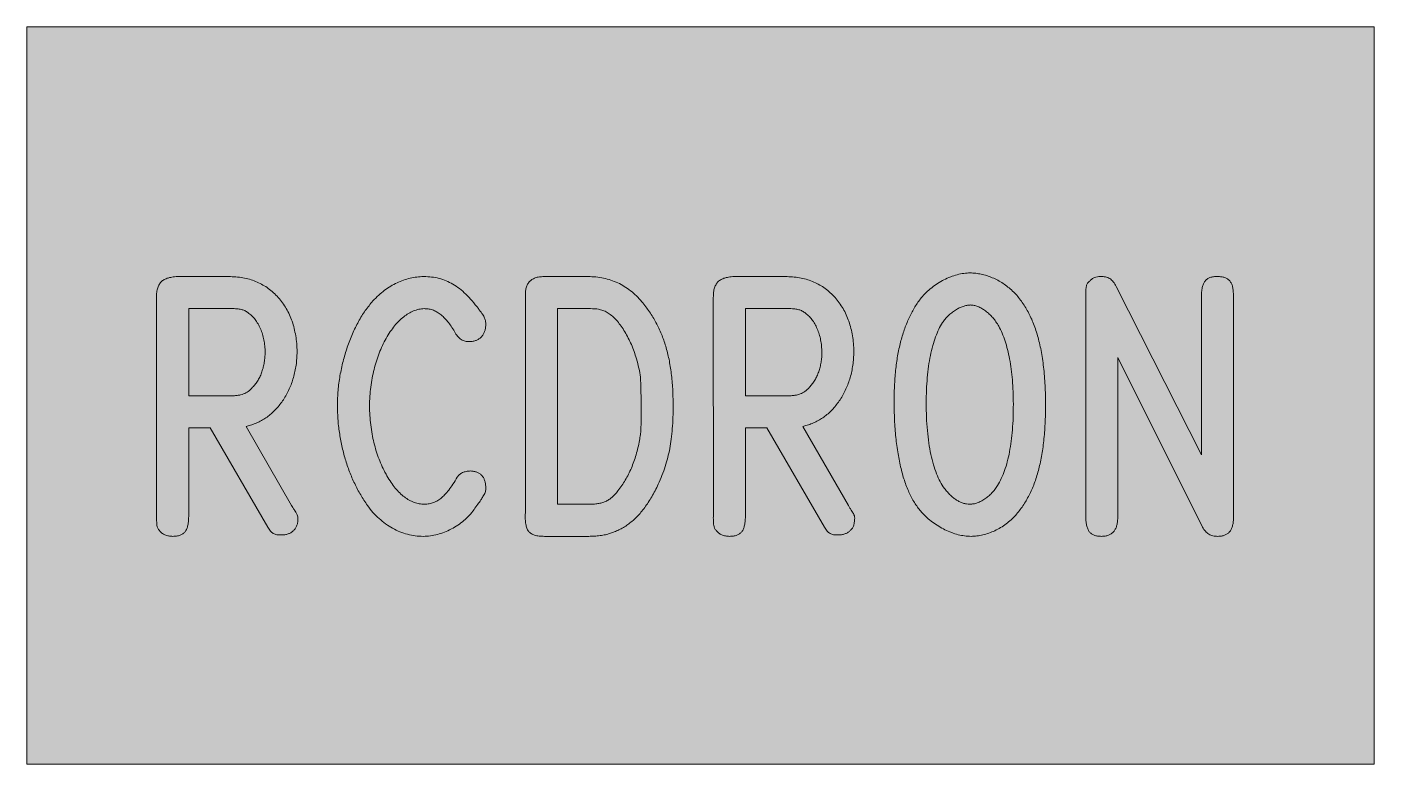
# Model space of a CAD drawing. Header units: inches. Extents: x 98.4 to 111.9, y 145 to 152.4.
import ezdxf

# ---------------------------------------------------------------- set-up
doc = ezdxf.new("R2010")
doc.units = ezdxf.units.IN
doc.header["$MEASUREMENT"] = 0

# ---------------------------------------------------------------- blocks, each defined once
blk = doc.blocks.new('block 2')
at = {"true_color": 0xffffff}
h = blk.add_hatch(color=7, dxfattribs=at)
h.dxf.hatch_style = 2
h.paths.add_polyline_path([(98.397, 152.379), (98.397, 145.013), (111.859, 145.013), (111.859, 152.379)])
at = {"color": 7, "lineweight": 5, "true_color": 0xffffff}
blk.add_lwpolyline([(98.397, 152.379), (98.397, 145.013), (111.859, 145.013), (111.859, 152.379), (98.397, 152.379)], dxfattribs=at)
blk = doc.blocks.new('block 3')
at = {"color": 7, "lineweight": 5, "true_color": 0xffffff}
blk.add_open_spline([(107.337, 147.529), (107.326, 147.543), (107.314, 147.556), (107.304, 147.57), (107.293, 147.584), (107.283, 147.599), (107.273, 147.614), (107.263, 147.63), (107.253, 147.646), (107.244, 147.663), (107.235, 147.68), (107.226, 147.697), (107.218, 147.715), (107.209, 147.734), (107.2, 147.753), (107.193, 147.772), (107.185, 147.792), (107.177, 147.812), (107.17, 147.833), (107.163, 147.854), (107.156, 147.875), (107.15, 147.897), (107.143, 147.92), (107.137, 147.943), (107.132, 147.966), (107.12, 148.015), (107.11, 148.064), (107.102, 148.114), (107.093, 148.168), (107.085, 148.222), (107.08, 148.276), (107.074, 148.335), (107.069, 148.394), (107.067, 148.452), (107.064, 148.516), (107.063, 148.579), (107.062, 148.643), (107.063, 148.698), (107.064, 148.754), (107.067, 148.809), (107.07, 148.861), (107.074, 148.913), (107.08, 148.965), (107.086, 149.013), (107.092, 149.062), (107.101, 149.11), (107.109, 149.155), (107.12, 149.2), (107.131, 149.244), (107.142, 149.285), (107.154, 149.327), (107.169, 149.367), (107.183, 149.406), (107.199, 149.443), (107.216, 149.48), (107.232, 149.514), (107.25, 149.548), (107.27, 149.581), (107.29, 149.612), (107.311, 149.642), (107.333, 149.672), (107.349, 149.69), (107.366, 149.708), (107.383, 149.725), (107.4, 149.742), (107.419, 149.758), (107.438, 149.773), (107.457, 149.788), (107.477, 149.802), (107.497, 149.815), (107.518, 149.828), (107.539, 149.841), (107.561, 149.852), (107.583, 149.863), (107.605, 149.872), (107.628, 149.881), (107.649, 149.889), (107.671, 149.897), (107.693, 149.903), (107.715, 149.908), (107.737, 149.913), (107.759, 149.916), (107.78, 149.918), (107.802, 149.92), (107.823, 149.921), (107.823, 149.921), (107.823, 149.921), (107.823, 149.921), (107.842, 149.92), (107.86, 149.919), (107.878, 149.917), (107.896, 149.915), (107.915, 149.912), (107.933, 149.908), (107.951, 149.904), (107.97, 149.899), (107.988, 149.894), (108.007, 149.887), (108.026, 149.88), (108.044, 149.873), (108.063, 149.865), (108.081, 149.856), (108.099, 149.847), (108.116, 149.837), (108.134, 149.827), (108.151, 149.816), (108.168, 149.804), (108.184, 149.793), (108.2, 149.78), (108.216, 149.767), (108.232, 149.754), (108.247, 149.74), (108.261, 149.726), (108.275, 149.711), (108.288, 149.697), (108.301, 149.681), (108.313, 149.666), (108.326, 149.65), (108.338, 149.633), (108.35, 149.617), (108.361, 149.599), (108.373, 149.582), (108.383, 149.564), (108.393, 149.545), (108.404, 149.526), (108.414, 149.507), (108.423, 149.488), (108.433, 149.468), (108.442, 149.447), (108.45, 149.427), (108.458, 149.405), (108.467, 149.384), (108.474, 149.362), (108.482, 149.339), (108.489, 149.316), (108.496, 149.293), (108.502, 149.27), (108.509, 149.245), (108.515, 149.221), (108.521, 149.196), (108.526, 149.171), (108.531, 149.145), (108.536, 149.118), (108.541, 149.091), (108.545, 149.064), (108.549, 149.036), (108.553, 149.008), (108.556, 148.98), (108.559, 148.95), (108.562, 148.92), (108.565, 148.89), (108.568, 148.859), (108.57, 148.828), (108.571, 148.797), (108.573, 148.765), (108.574, 148.733), (108.575, 148.7), (108.575, 148.666), (108.575, 148.632), (108.576, 148.599), (108.575, 148.567), (108.575, 148.536), (108.575, 148.504), (108.574, 148.474), (108.573, 148.444), (108.571, 148.413), (108.57, 148.384), (108.568, 148.355), (108.566, 148.326), (108.564, 148.299), (108.561, 148.271), (108.558, 148.243), (108.555, 148.216), (108.552, 148.189), (108.548, 148.163), (108.544, 148.137), (108.54, 148.112), (108.536, 148.087), (108.531, 148.062), (108.526, 148.038), (108.521, 148.014), (108.516, 147.991), (108.51, 147.968), (108.504, 147.945), (108.492, 147.901), (108.479, 147.858), (108.463, 147.816), (108.448, 147.776), (108.431, 147.737), (108.411, 147.699), (108.393, 147.662), (108.372, 147.627), (108.349, 147.593), (108.327, 147.561), (108.302, 147.53), (108.278, 147.5), (108.262, 147.484), (108.247, 147.468), (108.231, 147.453), (108.216, 147.439), (108.199, 147.425), (108.182, 147.412), (108.164, 147.399), (108.146, 147.387), (108.127, 147.376), (108.109, 147.365), (108.089, 147.355), (108.069, 147.345), (108.05, 147.336), (108.03, 147.328), (108.01, 147.321), (107.99, 147.314), (107.97, 147.308), (107.95, 147.303), (107.931, 147.298), (107.911, 147.295), (107.89, 147.292), (107.871, 147.29), (107.851, 147.289), (107.831, 147.288), (107.81, 147.289), (107.788, 147.29), (107.767, 147.293), (107.745, 147.296), (107.724, 147.3), (107.702, 147.305), (107.68, 147.311), (107.659, 147.318), (107.638, 147.326), (107.615, 147.334), (107.593, 147.343), (107.571, 147.354), (107.55, 147.365), (107.528, 147.376), (107.508, 147.389), (107.487, 147.402), (107.467, 147.415), (107.447, 147.43), (107.427, 147.444), (107.408, 147.46), (107.39, 147.476), (107.372, 147.493), (107.354, 147.511), (107.337, 147.529)], degree=3, knots=[0, 0, 0, 0, 1, 1, 1, 2, 2, 2, 3, 3, 3, 4, 4, 4, 5, 5, 5, 6, 6, 6, 7, 7, 7, 8, 8, 8, 9, 9, 9, 10, 10, 10, 11, 11, 11, 12, 12, 12, 13, 13, 13, 14, 14, 14, 15, 15, 15, 16, 16, 16, 17, 17, 17, 18, 18, 18, 19, 19, 19, 20, 20, 20, 21, 21, 21, 22, 22, 22, 23, 23, 23, 24, 24, 24, 25, 25, 25, 26, 26, 26, 27, 27, 27, 28, 28, 28, 29, 29, 29, 30, 30, 30, 31, 31, 31, 32, 32, 32, 33, 33, 33, 34, 34, 34, 35, 35, 35, 36, 36, 36, 37, 37, 37, 38, 38, 38, 39, 39, 39, 40, 40, 40, 41, 41, 41, 42, 42, 42, 43, 43, 43, 44, 44, 44, 45, 45, 45, 46, 46, 46, 47, 47, 47, 48, 48, 48, 49, 49, 49, 50, 50, 50, 51, 51, 51, 52, 52, 52, 53, 53, 53, 54, 54, 54, 55, 55, 55, 56, 56, 56, 57, 57, 57, 58, 58, 58, 59, 59, 59, 60, 60, 60, 61, 61, 61, 62, 62, 62, 63, 63, 63, 64, 64, 64, 65, 65, 65, 66, 66, 66, 67, 67, 67, 68, 68, 68, 69, 69, 69, 70, 70, 70, 71, 71, 71, 72, 72, 72, 73, 73, 73, 74, 74, 74, 75, 75, 75, 76, 76, 76, 77, 77, 77, 78, 78, 78, 79, 79, 79, 80, 80, 80, 81, 81, 81, 81], dxfattribs=at)
blk = doc.blocks.new('block 4')
at = {"color": 7, "lineweight": 5, "true_color": 0xffffff}
blk.add_open_spline([(103.569, 147.288), (103.551, 147.289), (103.533, 147.289), (103.515, 147.291), (103.5, 147.293), (103.485, 147.296), (103.47, 147.301), (103.458, 147.305), (103.447, 147.309), (103.436, 147.316), (103.426, 147.322), (103.418, 147.329), (103.411, 147.338), (103.403, 147.347), (103.397, 147.358), (103.393, 147.369), (103.388, 147.382), (103.385, 147.395), (103.382, 147.409), (103.379, 147.426), (103.377, 147.444), (103.377, 147.461), (103.376, 147.482), (103.377, 147.503), (103.378, 147.524), (103.378, 147.524), (103.378, 149.682), (103.378, 149.682), (103.378, 149.699), (103.377, 149.715), (103.378, 149.731), (103.38, 149.745), (103.382, 149.759), (103.386, 149.773), (103.389, 149.785), (103.394, 149.797), (103.4, 149.808), (103.406, 149.818), (103.414, 149.828), (103.422, 149.837), (103.43, 149.845), (103.44, 149.852), (103.45, 149.859), (103.461, 149.865), (103.473, 149.87), (103.486, 149.874), (103.499, 149.878), (103.514, 149.881), (103.528, 149.882), (103.544, 149.884), (103.561, 149.885), (103.577, 149.885), (103.577, 149.885), (104.004, 149.884), (104.004, 149.884), (104.03, 149.884), (104.057, 149.883), (104.083, 149.881), (104.109, 149.878), (104.135, 149.874), (104.16, 149.869), (104.184, 149.863), (104.208, 149.857), (104.232, 149.849), (104.255, 149.841), (104.278, 149.832), (104.301, 149.822), (104.323, 149.811), (104.345, 149.799), (104.366, 149.786), (104.388, 149.773), (104.408, 149.758), (104.428, 149.743), (104.449, 149.727), (104.469, 149.71), (104.487, 149.692), (104.506, 149.673), (104.524, 149.653), (104.542, 149.633), (104.568, 149.6), (104.594, 149.566), (104.618, 149.532), (104.642, 149.497), (104.663, 149.461), (104.683, 149.424), (104.703, 149.387), (104.721, 149.348), (104.737, 149.309), (104.754, 149.27), (104.768, 149.229), (104.78, 149.188), (104.793, 149.145), (104.804, 149.101), (104.813, 149.058), (104.822, 149.011), (104.83, 148.963), (104.836, 148.916), (104.842, 148.865), (104.847, 148.814), (104.85, 148.763), (104.853, 148.709), (104.853, 148.655), (104.854, 148.6), (104.854, 148.559), (104.854, 148.518), (104.852, 148.477), (104.851, 148.44), (104.849, 148.402), (104.846, 148.364), (104.844, 148.33), (104.84, 148.295), (104.836, 148.26), (104.832, 148.229), (104.827, 148.197), (104.821, 148.166), (104.815, 148.136), (104.808, 148.106), (104.801, 148.077), (104.793, 148.047), (104.784, 148.017), (104.775, 147.987), (104.765, 147.957), (104.755, 147.927), (104.743, 147.898), (104.732, 147.868), (104.719, 147.838), (104.706, 147.809), (104.695, 147.787), (104.685, 147.765), (104.674, 147.744), (104.663, 147.724), (104.652, 147.703), (104.641, 147.684), (104.63, 147.665), (104.618, 147.646), (104.606, 147.628), (104.595, 147.61), (104.583, 147.593), (104.57, 147.576), (104.558, 147.56), (104.546, 147.544), (104.533, 147.529), (104.52, 147.514), (104.507, 147.5), (104.494, 147.487), (104.481, 147.473), (104.468, 147.46), (104.454, 147.448), (104.44, 147.436), (104.426, 147.425), (104.412, 147.414), (104.398, 147.404), (104.384, 147.394), (104.369, 147.384), (104.354, 147.375), (104.339, 147.367), (104.324, 147.359), (104.308, 147.351), (104.293, 147.344), (104.277, 147.337), (104.26, 147.33), (104.244, 147.325), (104.227, 147.319), (104.211, 147.314), (104.194, 147.309), (104.177, 147.305), (104.159, 147.301), (104.141, 147.298), (104.124, 147.296), (104.105, 147.293), (104.087, 147.291), (104.069, 147.29), (104.05, 147.289), (104.031, 147.289), (104.012, 147.288), (104.012, 147.288), (103.569, 147.288), (103.569, 147.288)], degree=3, knots=[0, 0, 0, 0, 1, 1, 1, 2, 2, 2, 3, 3, 3, 4, 4, 4, 5, 5, 5, 6, 6, 6, 7, 7, 7, 8, 8, 8, 9, 9, 9, 10, 10, 10, 11, 11, 11, 12, 12, 12, 13, 13, 13, 14, 14, 14, 15, 15, 15, 16, 16, 16, 17, 17, 17, 18, 18, 18, 19, 19, 19, 20, 20, 20, 21, 21, 21, 22, 22, 22, 23, 23, 23, 24, 24, 24, 25, 25, 25, 26, 26, 26, 27, 27, 27, 28, 28, 28, 29, 29, 29, 30, 30, 30, 31, 31, 31, 32, 32, 32, 33, 33, 33, 34, 34, 34, 35, 35, 35, 36, 36, 36, 37, 37, 37, 38, 38, 38, 39, 39, 39, 40, 40, 40, 41, 41, 41, 42, 42, 42, 43, 43, 43, 44, 44, 44, 45, 45, 45, 46, 46, 46, 47, 47, 47, 48, 48, 48, 49, 49, 49, 50, 50, 50, 51, 51, 51, 52, 52, 52, 53, 53, 53, 54, 54, 54, 55, 55, 55, 56, 56, 56, 57, 57, 57, 58, 58, 58, 59, 59, 59, 59], dxfattribs=at)
blk = doc.blocks.new('block 5')
at = {"color": 7, "lineweight": 5, "true_color": 0xffffff}
blk.add_open_spline([(99.72, 147.346), (99.714, 147.354), (99.709, 147.362), (99.705, 147.371), (99.701, 147.38), (99.698, 147.389), (99.696, 147.399), (99.695, 147.405), (99.695, 147.411), (99.695, 147.417), (99.694, 147.426), (99.694, 147.434), (99.693, 147.442), (99.693, 147.453), (99.693, 147.464), (99.693, 147.475), (99.693, 147.488), (99.693, 147.501), (99.693, 147.515), (99.693, 147.515), (99.693, 149.66), (99.693, 149.66), (99.693, 149.678), (99.692, 149.697), (99.693, 149.715), (99.694, 149.731), (99.697, 149.747), (99.701, 149.762), (99.704, 149.775), (99.709, 149.788), (99.716, 149.8), (99.722, 149.811), (99.729, 149.822), (99.738, 149.831), (99.747, 149.84), (99.758, 149.848), (99.769, 149.854), (99.782, 149.861), (99.795, 149.866), (99.809, 149.87), (99.825, 149.875), (99.841, 149.878), (99.858, 149.881), (99.877, 149.883), (99.896, 149.884), (99.916, 149.885), (99.916, 149.885), (100.43, 149.884), (100.43, 149.884), (100.454, 149.883), (100.478, 149.882), (100.502, 149.88), (100.525, 149.878), (100.548, 149.874), (100.571, 149.869), (100.593, 149.865), (100.614, 149.86), (100.636, 149.853), (100.656, 149.846), (100.677, 149.839), (100.697, 149.83), (100.717, 149.821), (100.736, 149.811), (100.755, 149.8), (100.774, 149.79), (100.792, 149.778), (100.809, 149.765), (100.827, 149.752), (100.844, 149.738), (100.861, 149.723), (100.877, 149.708), (100.893, 149.692), (100.908, 149.675), (100.923, 149.658), (100.938, 149.64), (100.951, 149.622), (100.965, 149.603), (100.977, 149.584), (100.988, 149.564), (101, 149.544), (101.011, 149.524), (101.021, 149.503), (101.031, 149.481), (101.039, 149.459), (101.047, 149.437), (101.055, 149.414), (101.062, 149.39), (101.067, 149.367), (101.073, 149.342), (101.078, 149.318), (101.083, 149.293), (101.087, 149.267), (101.091, 149.241), (101.093, 149.215), (101.095, 149.188), (101.096, 149.16), (101.097, 149.133), (101.096, 149.11), (101.095, 149.087), (101.093, 149.065), (101.092, 149.043), (101.09, 149.021), (101.087, 148.999), (101.084, 148.978), (101.08, 148.957), (101.075, 148.936), (101.071, 148.916), (101.066, 148.895), (101.06, 148.875), (101.054, 148.855), (101.048, 148.836), (101.041, 148.816), (101.034, 148.798), (101.026, 148.779), (101.018, 148.761), (101.009, 148.742), (101, 148.724), (100.99, 148.706), (100.98, 148.689), (100.97, 148.671), (100.959, 148.654), (100.948, 148.638), (100.937, 148.622), (100.925, 148.606), (100.913, 148.591), (100.901, 148.576), (100.888, 148.562), (100.875, 148.549), (100.862, 148.536), (100.848, 148.523), (100.835, 148.511), (100.821, 148.499), (100.807, 148.488), (100.793, 148.478), (100.778, 148.468), (100.763, 148.459), (100.748, 148.449), (100.733, 148.44), (100.717, 148.433), (100.701, 148.425), (100.684, 148.418), (100.668, 148.412), (100.651, 148.406), (100.634, 148.4), (100.617, 148.395), (100.617, 148.395), (100.586, 148.387), (100.586, 148.387), (100.586, 148.387), (101.042, 147.596), (101.042, 147.596), (101.042, 147.596), (101.054, 147.576), (101.054, 147.576), (101.059, 147.568), (101.065, 147.56), (101.07, 147.551), (101.075, 147.545), (101.079, 147.538), (101.083, 147.531), (101.086, 147.526), (101.089, 147.52), (101.092, 147.515), (101.094, 147.511), (101.096, 147.507), (101.098, 147.503), (101.101, 147.496), (101.103, 147.489), (101.104, 147.482), (101.105, 147.473), (101.105, 147.465), (101.105, 147.456), (101.104, 147.445), (101.103, 147.433), (101.101, 147.422), (101.099, 147.411), (101.096, 147.401), (101.092, 147.391), (101.088, 147.382), (101.083, 147.373), (101.078, 147.365), (101.072, 147.357), (101.065, 147.349), (101.058, 147.343), (101.05, 147.336), (101.042, 147.33), (101.034, 147.325), (101.025, 147.32), (101.015, 147.316), (101.006, 147.313), (100.996, 147.309), (100.985, 147.306), (100.975, 147.305), (100.963, 147.303), (100.952, 147.302), (100.94, 147.302), (100.925, 147.302), (100.91, 147.303), (100.895, 147.305), (100.882, 147.308), (100.87, 147.312), (100.859, 147.318), (100.848, 147.324), (100.839, 147.332), (100.83, 147.341), (100.82, 147.353), (100.812, 147.366), (100.804, 147.379), (100.804, 147.379), (100.228, 148.372), (100.228, 148.372), (100.228, 148.372), (100.013, 148.372), (100.013, 148.372), (100.013, 148.372), (100.013, 147.499), (100.013, 147.499), (100.013, 147.481), (100.013, 147.463), (100.011, 147.445), (100.01, 147.43), (100.008, 147.415), (100.004, 147.4), (100.002, 147.387), (99.998, 147.375), (99.993, 147.363), (99.989, 147.353), (99.983, 147.343), (99.977, 147.335), (99.971, 147.327), (99.963, 147.32), (99.955, 147.314), (99.947, 147.308), (99.937, 147.303), (99.927, 147.299), (99.916, 147.295), (99.905, 147.292), (99.893, 147.291), (99.88, 147.289), (99.867, 147.289), (99.853, 147.288), (99.84, 147.289), (99.826, 147.29), (99.813, 147.292), (99.8, 147.295), (99.788, 147.298), (99.776, 147.303), (99.766, 147.308), (99.755, 147.314), (99.746, 147.321), (99.737, 147.329), (99.728, 147.337), (99.72, 147.346)], degree=3, knots=[0, 0, 0, 0, 1, 1, 1, 2, 2, 2, 3, 3, 3, 4, 4, 4, 5, 5, 5, 6, 6, 6, 7, 7, 7, 8, 8, 8, 9, 9, 9, 10, 10, 10, 11, 11, 11, 12, 12, 12, 13, 13, 13, 14, 14, 14, 15, 15, 15, 16, 16, 16, 17, 17, 17, 18, 18, 18, 19, 19, 19, 20, 20, 20, 21, 21, 21, 22, 22, 22, 23, 23, 23, 24, 24, 24, 25, 25, 25, 26, 26, 26, 27, 27, 27, 28, 28, 28, 29, 29, 29, 30, 30, 30, 31, 31, 31, 32, 32, 32, 33, 33, 33, 34, 34, 34, 35, 35, 35, 36, 36, 36, 37, 37, 37, 38, 38, 38, 39, 39, 39, 40, 40, 40, 41, 41, 41, 42, 42, 42, 43, 43, 43, 44, 44, 44, 45, 45, 45, 46, 46, 46, 47, 47, 47, 48, 48, 48, 49, 49, 49, 50, 50, 50, 51, 51, 51, 52, 52, 52, 53, 53, 53, 54, 54, 54, 55, 55, 55, 56, 56, 56, 57, 57, 57, 58, 58, 58, 59, 59, 59, 60, 60, 60, 61, 61, 61, 62, 62, 62, 63, 63, 63, 64, 64, 64, 65, 65, 65, 66, 66, 66, 67, 67, 67, 68, 68, 68, 69, 69, 69, 70, 70, 70, 71, 71, 71, 72, 72, 72, 73, 73, 73, 74, 74, 74, 75, 75, 75, 76, 76, 76, 77, 77, 77, 78, 78, 78, 79, 79, 79, 80, 80, 80, 81, 81, 81, 82, 82, 82, 83, 83, 83, 84, 84, 84, 84], dxfattribs=at)
blk = doc.blocks.new('block 6')
at = {"color": 7, "lineweight": 5, "true_color": 0xffffff}
blk.add_open_spline([(102.83, 147.942), (102.841, 147.941), (102.853, 147.94), (102.864, 147.938), (102.874, 147.936), (102.884, 147.933), (102.894, 147.929), (102.903, 147.925), (102.911, 147.921), (102.919, 147.916), (102.927, 147.91), (102.935, 147.905), (102.941, 147.898), (102.947, 147.891), (102.953, 147.884), (102.958, 147.875), (102.963, 147.867), (102.967, 147.858), (102.97, 147.849), (102.974, 147.839), (102.976, 147.828), (102.978, 147.817), (102.98, 147.805), (102.981, 147.793), (102.982, 147.781), (102.982, 147.769), (102.983, 147.757), (102.98, 147.744), (102.978, 147.732), (102.973, 147.72), (102.967, 147.708), (102.963, 147.701), (102.959, 147.693), (102.954, 147.686), (102.947, 147.675), (102.94, 147.663), (102.932, 147.652), (102.923, 147.638), (102.913, 147.623), (102.903, 147.609), (102.89, 147.591), (102.877, 147.573), (102.865, 147.555), (102.849, 147.535), (102.834, 147.515), (102.817, 147.497), (102.8, 147.479), (102.781, 147.462), (102.763, 147.446), (102.743, 147.43), (102.724, 147.415), (102.703, 147.401), (102.682, 147.386), (102.66, 147.374), (102.638, 147.362), (102.615, 147.35), (102.592, 147.339), (102.569, 147.33), (102.546, 147.321), (102.523, 147.314), (102.5, 147.308), (102.476, 147.301), (102.453, 147.296), (102.429, 147.293), (102.405, 147.29), (102.382, 147.289), (102.358, 147.288), (102.331, 147.289), (102.304, 147.29), (102.278, 147.293), (102.251, 147.297), (102.225, 147.302), (102.2, 147.309), (102.174, 147.315), (102.149, 147.324), (102.124, 147.334), (102.099, 147.344), (102.074, 147.355), (102.051, 147.369), (102.027, 147.382), (102.004, 147.397), (101.981, 147.413), (101.959, 147.43), (101.937, 147.447), (101.916, 147.466), (101.894, 147.485), (101.874, 147.505), (101.855, 147.527), (101.836, 147.55), (101.818, 147.573), (101.8, 147.597), (101.776, 147.632), (101.753, 147.666), (101.732, 147.702), (101.71, 147.739), (101.69, 147.777), (101.672, 147.815), (101.653, 147.854), (101.636, 147.894), (101.621, 147.934), (101.605, 147.976), (101.59, 148.018), (101.578, 148.061), (101.565, 148.105), (101.553, 148.148), (101.544, 148.193), (101.534, 148.237), (101.526, 148.282), (101.52, 148.326), (101.513, 148.371), (101.507, 148.417), (101.504, 148.462), (101.501, 148.508), (101.5, 148.553), (101.499, 148.599), (101.501, 148.649), (101.502, 148.698), (101.506, 148.747), (101.51, 148.796), (101.517, 148.844), (101.525, 148.893), (101.534, 148.941), (101.544, 148.989), (101.556, 149.037), (101.568, 149.084), (101.582, 149.132), (101.598, 149.178), (101.614, 149.224), (101.631, 149.269), (101.65, 149.313), (101.668, 149.354), (101.688, 149.395), (101.71, 149.435), (101.731, 149.473), (101.753, 149.509), (101.778, 149.544), (101.802, 149.578), (101.828, 149.609), (101.854, 149.641), (101.873, 149.66), (101.892, 149.679), (101.912, 149.698), (101.931, 149.715), (101.951, 149.731), (101.971, 149.747), (101.991, 149.761), (102.011, 149.775), (102.032, 149.788), (102.052, 149.8), (102.073, 149.812), (102.095, 149.822), (102.116, 149.832), (102.137, 149.841), (102.159, 149.849), (102.181, 149.856), (102.203, 149.863), (102.225, 149.868), (102.247, 149.873), (102.27, 149.877), (102.292, 149.88), (102.315, 149.883), (102.339, 149.884), (102.362, 149.885), (102.362, 149.885), (102.362, 149.884), (102.362, 149.884), (102.388, 149.884), (102.415, 149.883), (102.441, 149.88), (102.466, 149.877), (102.491, 149.872), (102.515, 149.866), (102.54, 149.86), (102.563, 149.852), (102.586, 149.842), (102.61, 149.833), (102.632, 149.821), (102.654, 149.808), (102.676, 149.795), (102.698, 149.78), (102.719, 149.764), (102.741, 149.747), (102.762, 149.728), (102.782, 149.708), (102.804, 149.687), (102.826, 149.665), (102.846, 149.642), (102.867, 149.617), (102.887, 149.59), (102.908, 149.564), (102.915, 149.554), (102.922, 149.544), (102.93, 149.534), (102.936, 149.526), (102.942, 149.518), (102.948, 149.509), (102.952, 149.502), (102.957, 149.495), (102.961, 149.487), (102.964, 149.481), (102.967, 149.476), (102.97, 149.47), (102.975, 149.459), (102.978, 149.448), (102.98, 149.436), (102.982, 149.425), (102.982, 149.413), (102.982, 149.401), (102.981, 149.389), (102.981, 149.377), (102.979, 149.365), (102.977, 149.354), (102.974, 149.344), (102.97, 149.334), (102.967, 149.323), (102.962, 149.314), (102.956, 149.305), (102.951, 149.296), (102.944, 149.288), (102.937, 149.28), (102.93, 149.273), (102.922, 149.266), (102.913, 149.261), (102.905, 149.255), (102.896, 149.25), (102.887, 149.247), (102.877, 149.243), (102.866, 149.239), (102.856, 149.238), (102.845, 149.236), (102.833, 149.235), (102.822, 149.234), (102.806, 149.234), (102.791, 149.235), (102.776, 149.238), (102.762, 149.241), (102.748, 149.247), (102.735, 149.256), (102.722, 149.264), (102.71, 149.276), (102.7, 149.288), (102.689, 149.302), (102.679, 149.318), (102.67, 149.334), (102.659, 149.352), (102.647, 149.37), (102.636, 149.388), (102.625, 149.405), (102.613, 149.421), (102.601, 149.436), (102.589, 149.45), (102.577, 149.463), (102.564, 149.476), (102.552, 149.487), (102.54, 149.499), (102.527, 149.509), (102.514, 149.518), (102.501, 149.526), (102.488, 149.533), (102.475, 149.54), (102.462, 149.547), (102.448, 149.551), (102.435, 149.556), (102.421, 149.559), (102.407, 149.561), (102.394, 149.563), (102.38, 149.563), (102.366, 149.564), (102.348, 149.562), (102.33, 149.56), (102.312, 149.557), (102.294, 149.553), (102.277, 149.547), (102.26, 149.541), (102.243, 149.534), (102.226, 149.525), (102.21, 149.516), (102.193, 149.506), (102.177, 149.495), (102.162, 149.483), (102.146, 149.47), (102.13, 149.457), (102.115, 149.442), (102.099, 149.426), (102.084, 149.41), (102.07, 149.392), (102.055, 149.373), (102.042, 149.354), (102.028, 149.334), (102.014, 149.312), (102, 149.29), (101.987, 149.267), (101.973, 149.243), (101.961, 149.219), (101.949, 149.194), (101.937, 149.169), (101.926, 149.144), (101.916, 149.118), (101.906, 149.092), (101.897, 149.066), (101.889, 149.039), (101.88, 149.012), (101.872, 148.984), (101.865, 148.956), (101.858, 148.928), (101.852, 148.899), (101.846, 148.87), (101.841, 148.84), (101.837, 148.81), (101.833, 148.78), (101.829, 148.75), (101.826, 148.719), (101.824, 148.688), (101.822, 148.656), (101.82, 148.623), (101.819, 148.591), (101.82, 148.559), (101.822, 148.527), (101.824, 148.495), (101.826, 148.464), (101.829, 148.433), (101.833, 148.402), (101.837, 148.371), (101.841, 148.341), (101.846, 148.311), (101.852, 148.282), (101.858, 148.253), (101.864, 148.225), (101.871, 148.197), (101.879, 148.169), (101.888, 148.141), (101.896, 148.114), (101.905, 148.088), (101.915, 148.061), (101.925, 148.035), (101.936, 148.009), (101.947, 147.984), (101.959, 147.959), (101.971, 147.935), (101.985, 147.91), (101.997, 147.887), (102.011, 147.865), (102.025, 147.843), (102.038, 147.822), (102.052, 147.803), (102.067, 147.783), (102.081, 147.766), (102.096, 147.749), (102.111, 147.733), (102.126, 147.718), (102.141, 147.704), (102.157, 147.691), (102.172, 147.679), (102.188, 147.668), (102.204, 147.658), (102.22, 147.648), (102.236, 147.64), (102.253, 147.633), (102.27, 147.626), (102.287, 147.621), (102.305, 147.617), (102.322, 147.613), (102.34, 147.611), (102.358, 147.609), (102.373, 147.609), (102.389, 147.61), (102.405, 147.612), (102.42, 147.614), (102.435, 147.618), (102.45, 147.623), (102.464, 147.628), (102.478, 147.634), (102.492, 147.641), (102.506, 147.649), (102.519, 147.658), (102.532, 147.668), (102.546, 147.679), (102.559, 147.691), (102.571, 147.704), (102.586, 147.719), (102.599, 147.734), (102.612, 147.751), (102.627, 147.77), (102.64, 147.789), (102.654, 147.809), (102.669, 147.832), (102.683, 147.856), (102.697, 147.879), (102.704, 147.888), (102.711, 147.898), (102.719, 147.905), (102.728, 147.913), (102.738, 147.919), (102.749, 147.925), (102.761, 147.93), (102.773, 147.934), (102.786, 147.937), (102.8, 147.94), (102.815, 147.941), (102.83, 147.942)], degree=3, knots=[0, 0, 0, 0, 1, 1, 1, 2, 2, 2, 3, 3, 3, 4, 4, 4, 5, 5, 5, 6, 6, 6, 7, 7, 7, 8, 8, 8, 9, 9, 9, 10, 10, 10, 11, 11, 11, 12, 12, 12, 13, 13, 13, 14, 14, 14, 15, 15, 15, 16, 16, 16, 17, 17, 17, 18, 18, 18, 19, 19, 19, 20, 20, 20, 21, 21, 21, 22, 22, 22, 23, 23, 23, 24, 24, 24, 25, 25, 25, 26, 26, 26, 27, 27, 27, 28, 28, 28, 29, 29, 29, 30, 30, 30, 31, 31, 31, 32, 32, 32, 33, 33, 33, 34, 34, 34, 35, 35, 35, 36, 36, 36, 37, 37, 37, 38, 38, 38, 39, 39, 39, 40, 40, 40, 41, 41, 41, 42, 42, 42, 43, 43, 43, 44, 44, 44, 45, 45, 45, 46, 46, 46, 47, 47, 47, 48, 48, 48, 49, 49, 49, 50, 50, 50, 51, 51, 51, 52, 52, 52, 53, 53, 53, 54, 54, 54, 55, 55, 55, 56, 56, 56, 57, 57, 57, 58, 58, 58, 59, 59, 59, 60, 60, 60, 61, 61, 61, 62, 62, 62, 63, 63, 63, 64, 64, 64, 65, 65, 65, 66, 66, 66, 67, 67, 67, 68, 68, 68, 69, 69, 69, 70, 70, 70, 71, 71, 71, 72, 72, 72, 73, 73, 73, 74, 74, 74, 75, 75, 75, 76, 76, 76, 77, 77, 77, 78, 78, 78, 79, 79, 79, 80, 80, 80, 81, 81, 81, 82, 82, 82, 83, 83, 83, 84, 84, 84, 85, 85, 85, 86, 86, 86, 87, 87, 87, 88, 88, 88, 89, 89, 89, 90, 90, 90, 91, 91, 91, 92, 92, 92, 93, 93, 93, 94, 94, 94, 95, 95, 95, 96, 96, 96, 97, 97, 97, 98, 98, 98, 99, 99, 99, 100, 100, 100, 101, 101, 101, 102, 102, 102, 103, 103, 103, 104, 104, 104, 105, 105, 105, 106, 106, 106, 107, 107, 107, 108, 108, 108, 109, 109, 109, 110, 110, 110, 111, 111, 111, 112, 112, 112, 113, 113, 113, 114, 114, 114, 115, 115, 115, 116, 116, 116, 117, 117, 117, 118, 118, 118, 119, 119, 119, 120, 120, 120, 121, 121, 121, 122, 122, 122, 123, 123, 123, 124, 124, 124, 125, 125, 125, 126, 126, 126, 127, 127, 127, 128, 128, 128, 129, 129, 129, 130, 130, 130, 131, 131, 131, 132, 132, 132, 133, 133, 133, 133], dxfattribs=at)
blk = doc.blocks.new('block 7')
at = {"color": 7, "lineweight": 5, "true_color": 0xffffff}
blk.add_open_spline([(105.284, 147.346), (105.278, 147.354), (105.273, 147.362), (105.268, 147.371), (105.264, 147.38), (105.261, 147.389), (105.26, 147.399), (105.259, 147.405), (105.259, 147.411), (105.258, 147.417), (105.258, 147.426), (105.257, 147.434), (105.257, 147.442), (105.257, 147.453), (105.257, 147.464), (105.256, 147.475), (105.256, 147.488), (105.257, 147.501), (105.257, 147.515), (105.257, 147.515), (105.256, 149.66), (105.256, 149.66), (105.256, 149.678), (105.256, 149.697), (105.257, 149.715), (105.258, 149.731), (105.26, 149.747), (105.264, 149.762), (105.268, 149.775), (105.273, 149.788), (105.28, 149.8), (105.286, 149.811), (105.293, 149.822), (105.302, 149.831), (105.311, 149.84), (105.321, 149.848), (105.333, 149.854), (105.345, 149.861), (105.359, 149.866), (105.372, 149.87), (105.388, 149.875), (105.405, 149.878), (105.421, 149.881), (105.441, 149.883), (105.46, 149.884), (105.479, 149.885), (105.479, 149.885), (105.994, 149.884), (105.994, 149.884), (106.018, 149.883), (106.042, 149.882), (106.065, 149.88), (106.088, 149.878), (106.111, 149.874), (106.134, 149.869), (106.156, 149.865), (106.178, 149.86), (106.199, 149.853), (106.22, 149.846), (106.241, 149.839), (106.261, 149.83), (106.281, 149.821), (106.3, 149.811), (106.319, 149.8), (106.338, 149.79), (106.356, 149.778), (106.373, 149.765), (106.391, 149.752), (106.408, 149.738), (106.424, 149.723), (106.441, 149.708), (106.457, 149.692), (106.472, 149.675), (106.487, 149.658), (106.501, 149.64), (106.515, 149.622), (106.528, 149.603), (106.54, 149.584), (106.552, 149.564), (106.564, 149.544), (106.574, 149.524), (106.584, 149.503), (106.594, 149.481), (106.603, 149.459), (106.611, 149.437), (106.619, 149.414), (106.625, 149.39), (106.631, 149.367), (106.637, 149.342), (106.642, 149.318), (106.646, 149.293), (106.651, 149.267), (106.654, 149.241), (106.656, 149.215), (106.659, 149.188), (106.66, 149.16), (106.66, 149.133), (106.659, 149.11), (106.659, 149.087), (106.657, 149.065), (106.655, 149.043), (106.653, 149.021), (106.65, 148.999), (106.647, 148.978), (106.643, 148.957), (106.639, 148.936), (106.635, 148.916), (106.629, 148.895), (106.624, 148.875), (106.618, 148.855), (106.612, 148.836), (106.604, 148.816), (106.598, 148.798), (106.59, 148.779), (106.581, 148.761), (106.573, 148.742), (106.563, 148.724), (106.554, 148.706), (106.544, 148.689), (106.534, 148.671), (106.523, 148.654), (106.512, 148.638), (106.5, 148.622), (106.488, 148.606), (106.477, 148.591), (106.464, 148.576), (106.452, 148.562), (106.439, 148.549), (106.426, 148.536), (106.412, 148.523), (106.399, 148.511), (106.385, 148.499), (106.371, 148.488), (106.357, 148.478), (106.342, 148.468), (106.327, 148.459), (106.312, 148.449), (106.296, 148.44), (106.28, 148.433), (106.265, 148.425), (106.248, 148.418), (106.231, 148.412), (106.215, 148.406), (106.198, 148.4), (106.181, 148.395), (106.181, 148.395), (106.15, 148.387), (106.15, 148.387), (106.15, 148.387), (106.606, 147.596), (106.606, 147.596), (106.606, 147.596), (106.617, 147.576), (106.617, 147.576), (106.623, 147.568), (106.628, 147.56), (106.634, 147.551), (106.638, 147.545), (106.643, 147.538), (106.647, 147.531), (106.65, 147.526), (106.653, 147.52), (106.656, 147.515), (106.658, 147.511), (106.66, 147.507), (106.661, 147.503), (106.664, 147.496), (106.667, 147.489), (106.668, 147.482), (106.669, 147.473), (106.669, 147.465), (106.668, 147.456), (106.668, 147.445), (106.667, 147.433), (106.665, 147.422), (106.663, 147.411), (106.66, 147.401), (106.656, 147.391), (106.652, 147.382), (106.647, 147.373), (106.641, 147.365), (106.635, 147.357), (106.629, 147.349), (106.621, 147.343), (106.614, 147.336), (106.606, 147.33), (106.597, 147.325), (106.588, 147.32), (106.579, 147.316), (106.569, 147.313), (106.559, 147.309), (106.549, 147.306), (106.538, 147.305), (106.527, 147.303), (106.516, 147.302), (106.504, 147.302), (106.489, 147.302), (106.473, 147.303), (106.458, 147.305), (106.446, 147.308), (106.434, 147.312), (106.423, 147.318), (106.412, 147.324), (106.402, 147.332), (106.394, 147.341), (106.384, 147.353), (106.376, 147.366), (106.368, 147.379), (106.368, 147.379), (105.791, 148.372), (105.791, 148.372), (105.791, 148.372), (105.577, 148.372), (105.577, 148.372), (105.577, 148.372), (105.577, 147.499), (105.577, 147.499), (105.576, 147.481), (105.576, 147.463), (105.575, 147.445), (105.574, 147.43), (105.571, 147.415), (105.568, 147.4), (105.565, 147.387), (105.562, 147.375), (105.557, 147.363), (105.553, 147.353), (105.547, 147.343), (105.54, 147.335), (105.534, 147.327), (105.527, 147.32), (105.519, 147.314), (105.51, 147.308), (105.501, 147.303), (105.491, 147.299), (105.48, 147.295), (105.468, 147.292), (105.457, 147.291), (105.444, 147.289), (105.43, 147.289), (105.417, 147.288), (105.403, 147.289), (105.39, 147.29), (105.376, 147.292), (105.364, 147.295), (105.352, 147.298), (105.34, 147.303), (105.329, 147.308), (105.319, 147.314), (105.31, 147.321), (105.3, 147.329), (105.292, 147.337), (105.284, 147.346)], degree=3, knots=[0, 0, 0, 0, 1, 1, 1, 2, 2, 2, 3, 3, 3, 4, 4, 4, 5, 5, 5, 6, 6, 6, 7, 7, 7, 8, 8, 8, 9, 9, 9, 10, 10, 10, 11, 11, 11, 12, 12, 12, 13, 13, 13, 14, 14, 14, 15, 15, 15, 16, 16, 16, 17, 17, 17, 18, 18, 18, 19, 19, 19, 20, 20, 20, 21, 21, 21, 22, 22, 22, 23, 23, 23, 24, 24, 24, 25, 25, 25, 26, 26, 26, 27, 27, 27, 28, 28, 28, 29, 29, 29, 30, 30, 30, 31, 31, 31, 32, 32, 32, 33, 33, 33, 34, 34, 34, 35, 35, 35, 36, 36, 36, 37, 37, 37, 38, 38, 38, 39, 39, 39, 40, 40, 40, 41, 41, 41, 42, 42, 42, 43, 43, 43, 44, 44, 44, 45, 45, 45, 46, 46, 46, 47, 47, 47, 48, 48, 48, 49, 49, 49, 50, 50, 50, 51, 51, 51, 52, 52, 52, 53, 53, 53, 54, 54, 54, 55, 55, 55, 56, 56, 56, 57, 57, 57, 58, 58, 58, 59, 59, 59, 60, 60, 60, 61, 61, 61, 62, 62, 62, 63, 63, 63, 64, 64, 64, 65, 65, 65, 66, 66, 66, 67, 67, 67, 68, 68, 68, 69, 69, 69, 70, 70, 70, 71, 71, 71, 72, 72, 72, 73, 73, 73, 74, 74, 74, 75, 75, 75, 76, 76, 76, 77, 77, 77, 78, 78, 78, 79, 79, 79, 80, 80, 80, 81, 81, 81, 82, 82, 82, 83, 83, 83, 84, 84, 84, 84], dxfattribs=at)
blk = doc.blocks.new('block 8')
at = {"color": 7, "lineweight": 5, "true_color": 0xffffff}
blk.add_open_spline([(109.134, 147.288), (109.121, 147.289), (109.108, 147.289), (109.095, 147.291), (109.084, 147.292), (109.072, 147.295), (109.062, 147.299), (109.052, 147.303), (109.043, 147.308), (109.035, 147.314), (109.027, 147.32), (109.019, 147.327), (109.013, 147.335), (109.007, 147.343), (109.002, 147.353), (108.997, 147.363), (108.992, 147.375), (108.989, 147.387), (108.986, 147.4), (108.983, 147.414), (108.981, 147.429), (108.98, 147.444), (108.979, 147.462), (108.978, 147.48), (108.978, 147.498), (108.978, 147.498), (108.978, 149.684), (108.978, 149.684), (108.978, 149.695), (108.977, 149.707), (108.978, 149.719), (108.978, 149.729), (108.978, 149.738), (108.979, 149.748), (108.979, 149.756), (108.98, 149.764), (108.981, 149.772), (108.982, 149.778), (108.982, 149.784), (108.984, 149.79), (108.986, 149.8), (108.99, 149.81), (108.996, 149.818), (109.001, 149.826), (109.009, 149.833), (109.017, 149.84), (109.024, 149.847), (109.031, 149.854), (109.04, 149.86), (109.048, 149.866), (109.056, 149.871), (109.066, 149.874), (109.075, 149.878), (109.085, 149.881), (109.094, 149.882), (109.105, 149.884), (109.115, 149.884), (109.126, 149.884), (109.143, 149.884), (109.159, 149.884), (109.175, 149.881), (109.19, 149.878), (109.205, 149.872), (109.218, 149.864), (109.231, 149.855), (109.243, 149.844), (109.253, 149.831), (109.264, 149.817), (109.273, 149.802), (109.282, 149.786), (109.282, 149.786), (110.134, 148.103), (110.134, 148.103), (110.134, 148.103), (110.134, 149.677), (110.134, 149.677), (110.134, 149.695), (110.134, 149.713), (110.135, 149.73), (110.137, 149.746), (110.139, 149.761), (110.142, 149.776), (110.145, 149.788), (110.148, 149.8), (110.153, 149.812), (110.158, 149.822), (110.163, 149.831), (110.17, 149.84), (110.176, 149.848), (110.183, 149.855), (110.191, 149.86), (110.2, 149.866), (110.21, 149.871), (110.219, 149.874), (110.23, 149.878), (110.242, 149.881), (110.253, 149.883), (110.267, 149.885), (110.28, 149.885), (110.293, 149.884), (110.307, 149.884), (110.32, 149.884), (110.333, 149.882), (110.344, 149.881), (110.356, 149.879), (110.366, 149.875), (110.376, 149.871), (110.385, 149.867), (110.394, 149.861), (110.402, 149.855), (110.41, 149.849), (110.416, 149.842), (110.423, 149.834), (110.428, 149.825), (110.433, 149.816), (110.438, 149.805), (110.442, 149.793), (110.445, 149.782), (110.448, 149.768), (110.45, 149.754), (110.451, 149.741), (110.453, 149.724), (110.454, 149.708), (110.454, 149.691), (110.454, 149.691), (110.454, 147.47), (110.454, 147.47), (110.453, 147.455), (110.453, 147.441), (110.451, 147.427), (110.449, 147.414), (110.447, 147.402), (110.443, 147.389), (110.44, 147.379), (110.436, 147.368), (110.431, 147.358), (110.426, 147.349), (110.42, 147.34), (110.414, 147.332), (110.407, 147.325), (110.4, 147.318), (110.392, 147.313), (110.383, 147.307), (110.374, 147.303), (110.365, 147.299), (110.355, 147.295), (110.344, 147.292), (110.334, 147.291), (110.322, 147.289), (110.309, 147.289), (110.297, 147.288), (110.281, 147.289), (110.265, 147.289), (110.249, 147.293), (110.235, 147.296), (110.221, 147.302), (110.208, 147.31), (110.195, 147.318), (110.184, 147.327), (110.174, 147.339), (110.163, 147.351), (110.154, 147.365), (110.146, 147.38), (110.146, 147.38), (109.298, 149.074), (109.298, 149.074), (109.298, 149.074), (109.298, 147.474), (109.298, 147.474), (109.297, 147.459), (109.296, 147.444), (109.294, 147.43), (109.293, 147.417), (109.29, 147.405), (109.286, 147.392), (109.283, 147.381), (109.279, 147.37), (109.273, 147.36), (109.268, 147.351), (109.262, 147.342), (109.255, 147.334), (109.248, 147.326), (109.241, 147.32), (109.232, 147.314), (109.224, 147.308), (109.214, 147.303), (109.205, 147.3), (109.194, 147.296), (109.183, 147.293), (109.172, 147.291), (109.159, 147.289), (109.147, 147.289), (109.134, 147.288)], degree=3, knots=[0, 0, 0, 0, 1, 1, 1, 2, 2, 2, 3, 3, 3, 4, 4, 4, 5, 5, 5, 6, 6, 6, 7, 7, 7, 8, 8, 8, 9, 9, 9, 10, 10, 10, 11, 11, 11, 12, 12, 12, 13, 13, 13, 14, 14, 14, 15, 15, 15, 16, 16, 16, 17, 17, 17, 18, 18, 18, 19, 19, 19, 20, 20, 20, 21, 21, 21, 22, 22, 22, 23, 23, 23, 24, 24, 24, 25, 25, 25, 26, 26, 26, 27, 27, 27, 28, 28, 28, 29, 29, 29, 30, 30, 30, 31, 31, 31, 32, 32, 32, 33, 33, 33, 34, 34, 34, 35, 35, 35, 36, 36, 36, 37, 37, 37, 38, 38, 38, 39, 39, 39, 40, 40, 40, 41, 41, 41, 42, 42, 42, 43, 43, 43, 44, 44, 44, 45, 45, 45, 46, 46, 46, 47, 47, 47, 48, 48, 48, 49, 49, 49, 50, 50, 50, 51, 51, 51, 52, 52, 52, 53, 53, 53, 54, 54, 54, 55, 55, 55, 56, 56, 56, 57, 57, 57, 58, 58, 58, 59, 59, 59, 60, 60, 60, 61, 61, 61, 62, 62, 62, 63, 63, 63, 64, 64, 64, 64], dxfattribs=at)
blk = doc.blocks.new('block 9')
at = {"true_color": 0xffffff}
h = blk.add_hatch(color=7, dxfattribs=at)
h.dxf.hatch_style = 2
edge = h.paths.add_edge_path()
edge.add_spline(control_points=[(107.823, 149.601), (107.836, 149.599), (107.849, 149.598), (107.861, 149.596), (107.874, 149.594), (107.887, 149.59), (107.899, 149.585), (107.913, 149.58), (107.925, 149.573), (107.938, 149.566), (107.951, 149.558), (107.964, 149.55), (107.976, 149.541), (107.989, 149.531), (108.002, 149.521), (108.013, 149.51), (108.026, 149.498), (108.037, 149.487), (108.048, 149.474), (108.059, 149.461), (108.07, 149.448), (108.079, 149.433), (108.09, 149.419), (108.099, 149.404), (108.108, 149.389), (108.12, 149.366), (108.132, 149.342), (108.142, 149.318), (108.153, 149.293), (108.163, 149.267), (108.172, 149.24), (108.181, 149.212), (108.189, 149.183), (108.196, 149.155), (108.204, 149.124), (108.211, 149.092), (108.217, 149.061), (108.224, 149.027), (108.229, 148.994), (108.233, 148.96), (108.238, 148.924), (108.242, 148.887), (108.245, 148.851), (108.248, 148.812), (108.25, 148.773), (108.252, 148.735), (108.253, 148.693), (108.254, 148.652), (108.254, 148.61), (108.254, 148.566), (108.254, 148.522), (108.252, 148.477), (108.251, 148.436), (108.248, 148.394), (108.245, 148.353), (108.242, 148.315), (108.238, 148.276), (108.233, 148.238), (108.228, 148.202), (108.222, 148.167), (108.216, 148.132), (108.209, 148.099), (108.202, 148.066), (108.194, 148.034), (108.186, 148.004), (108.176, 147.975), (108.166, 147.946), (108.156, 147.919), (108.146, 147.892), (108.134, 147.866), (108.122, 147.843), (108.109, 147.82), (108.096, 147.796), (108.088, 147.783), (108.079, 147.77), (108.07, 147.757), (108.061, 147.745), (108.05, 147.733), (108.039, 147.722), (108.029, 147.711), (108.018, 147.7), (108.006, 147.69), (107.995, 147.68), (107.982, 147.671), (107.969, 147.662), (107.957, 147.654), (107.944, 147.646), (107.931, 147.64), (107.919, 147.633), (107.907, 147.628), (107.894, 147.623), (107.881, 147.619), (107.869, 147.615), (107.856, 147.613), (107.844, 147.611), (107.832, 147.61), (107.819, 147.609), (107.808, 147.61), (107.796, 147.61), (107.785, 147.612), (107.774, 147.614), (107.763, 147.617), (107.752, 147.621), (107.74, 147.624), (107.729, 147.628), (107.718, 147.633), (107.707, 147.638), (107.697, 147.645), (107.687, 147.651), (107.676, 147.658), (107.665, 147.665), (107.655, 147.673), (107.644, 147.682), (107.634, 147.691), (107.625, 147.7), (107.614, 147.711), (107.604, 147.721), (107.595, 147.732), (107.584, 147.744), (107.575, 147.756), (107.565, 147.768), (107.551, 147.79), (107.536, 147.812), (107.523, 147.835), (107.509, 147.86), (107.497, 147.887), (107.487, 147.914), (107.475, 147.943), (107.465, 147.974), (107.456, 148.004), (107.446, 148.038), (107.437, 148.072), (107.43, 148.107), (107.422, 148.145), (107.415, 148.183), (107.409, 148.221), (107.404, 148.262), (107.399, 148.303), (107.395, 148.345), (107.391, 148.389), (107.388, 148.434), (107.386, 148.478), (107.384, 148.526), (107.384, 148.574), (107.383, 148.622), (107.384, 148.665), (107.385, 148.708), (107.386, 148.752), (107.388, 148.792), (107.391, 148.833), (107.394, 148.873), (107.398, 148.912), (107.402, 148.95), (107.407, 148.988), (107.412, 149.024), (107.419, 149.06), (107.426, 149.095), (107.432, 149.128), (107.44, 149.161), (107.449, 149.194), (107.457, 149.223), (107.467, 149.252), (107.477, 149.281), (107.487, 149.307), (107.497, 149.333), (107.509, 149.358), (107.52, 149.381), (107.533, 149.403), (107.545, 149.424), (107.554, 149.436), (107.563, 149.449), (107.573, 149.46), (107.582, 149.472), (107.593, 149.482), (107.604, 149.493), (107.614, 149.503), (107.626, 149.513), (107.638, 149.522), (107.65, 149.532), (107.662, 149.54), (107.675, 149.549), (107.688, 149.557), (107.701, 149.564), (107.714, 149.571), (107.727, 149.577), (107.739, 149.582), (107.752, 149.586), (107.764, 149.591), (107.776, 149.594), (107.788, 149.596), (107.8, 149.598), (107.811, 149.599), (107.823, 149.6), (107.823, 149.6), (107.823, 149.601), (107.823, 149.601)], knot_values=[0, 0, 0, 0, 1, 1, 1, 2, 2, 2, 3, 3, 3, 4, 4, 4, 5, 5, 5, 6, 6, 6, 7, 7, 7, 8, 8, 8, 9, 9, 9, 10, 10, 10, 11, 11, 11, 12, 12, 12, 13, 13, 13, 14, 14, 14, 15, 15, 15, 16, 16, 16, 17, 17, 17, 18, 18, 18, 19, 19, 19, 20, 20, 20, 21, 21, 21, 22, 22, 22, 23, 23, 23, 24, 24, 24, 25, 25, 25, 26, 26, 26, 27, 27, 27, 28, 28, 28, 29, 29, 29, 30, 30, 30, 31, 31, 31, 32, 32, 32, 33, 33, 33, 34, 34, 34, 35, 35, 35, 36, 36, 36, 37, 37, 37, 38, 38, 38, 39, 39, 39, 40, 40, 40, 41, 41, 41, 42, 42, 42, 43, 43, 43, 44, 44, 44, 45, 45, 45, 46, 46, 46, 47, 47, 47, 48, 48, 48, 49, 49, 49, 50, 50, 50, 51, 51, 51, 52, 52, 52, 53, 53, 53, 54, 54, 54, 55, 55, 55, 56, 56, 56, 57, 57, 57, 58, 58, 58, 59, 59, 59, 60, 60, 60, 61, 61, 61, 62, 62, 62, 63, 63, 63, 64, 64, 64, 65, 65, 65, 65], degree=3, periodic=1)
at = {"color": 7, "lineweight": 5, "true_color": 0xffffff}
blk.add_open_spline([(107.823, 149.601), (107.836, 149.599), (107.849, 149.598), (107.861, 149.596), (107.874, 149.594), (107.887, 149.59), (107.899, 149.585), (107.913, 149.58), (107.925, 149.573), (107.938, 149.566), (107.951, 149.558), (107.964, 149.55), (107.976, 149.541), (107.989, 149.531), (108.002, 149.521), (108.013, 149.51), (108.026, 149.498), (108.037, 149.487), (108.048, 149.474), (108.059, 149.461), (108.07, 149.448), (108.079, 149.433), (108.09, 149.419), (108.099, 149.404), (108.108, 149.389), (108.12, 149.366), (108.132, 149.342), (108.142, 149.318), (108.153, 149.293), (108.163, 149.267), (108.172, 149.24), (108.181, 149.212), (108.189, 149.183), (108.196, 149.155), (108.204, 149.124), (108.211, 149.092), (108.217, 149.061), (108.224, 149.027), (108.229, 148.994), (108.233, 148.96), (108.238, 148.924), (108.242, 148.887), (108.245, 148.851), (108.248, 148.812), (108.25, 148.773), (108.252, 148.735), (108.253, 148.693), (108.254, 148.652), (108.254, 148.61), (108.254, 148.566), (108.254, 148.522), (108.252, 148.477), (108.251, 148.436), (108.248, 148.394), (108.245, 148.353), (108.242, 148.315), (108.238, 148.276), (108.233, 148.238), (108.228, 148.202), (108.222, 148.167), (108.216, 148.132), (108.209, 148.099), (108.202, 148.066), (108.194, 148.034), (108.186, 148.004), (108.176, 147.975), (108.166, 147.946), (108.156, 147.919), (108.146, 147.892), (108.134, 147.866), (108.122, 147.843), (108.109, 147.82), (108.096, 147.796), (108.088, 147.783), (108.079, 147.77), (108.07, 147.757), (108.061, 147.745), (108.05, 147.733), (108.039, 147.722), (108.029, 147.711), (108.018, 147.7), (108.006, 147.69), (107.995, 147.68), (107.982, 147.671), (107.969, 147.662), (107.957, 147.654), (107.944, 147.646), (107.931, 147.64), (107.919, 147.633), (107.907, 147.628), (107.894, 147.623), (107.881, 147.619), (107.869, 147.615), (107.856, 147.613), (107.844, 147.611), (107.832, 147.61), (107.819, 147.609), (107.808, 147.61), (107.796, 147.61), (107.785, 147.612), (107.774, 147.614), (107.763, 147.617), (107.752, 147.621), (107.74, 147.624), (107.729, 147.628), (107.718, 147.633), (107.707, 147.638), (107.697, 147.645), (107.687, 147.651), (107.676, 147.658), (107.665, 147.665), (107.655, 147.673), (107.644, 147.682), (107.634, 147.691), (107.625, 147.7), (107.614, 147.711), (107.604, 147.721), (107.595, 147.732), (107.584, 147.744), (107.575, 147.756), (107.565, 147.768), (107.551, 147.79), (107.536, 147.812), (107.523, 147.835), (107.509, 147.86), (107.497, 147.887), (107.487, 147.914), (107.475, 147.943), (107.465, 147.974), (107.456, 148.004), (107.446, 148.038), (107.437, 148.072), (107.43, 148.107), (107.422, 148.145), (107.415, 148.183), (107.409, 148.221), (107.404, 148.262), (107.399, 148.303), (107.395, 148.345), (107.391, 148.389), (107.388, 148.434), (107.386, 148.478), (107.384, 148.526), (107.384, 148.574), (107.383, 148.622), (107.384, 148.665), (107.385, 148.708), (107.386, 148.752), (107.388, 148.792), (107.391, 148.833), (107.394, 148.873), (107.398, 148.912), (107.402, 148.95), (107.407, 148.988), (107.412, 149.024), (107.419, 149.06), (107.426, 149.095), (107.432, 149.128), (107.44, 149.161), (107.449, 149.194), (107.457, 149.223), (107.467, 149.252), (107.477, 149.281), (107.487, 149.307), (107.497, 149.333), (107.509, 149.358), (107.52, 149.381), (107.533, 149.403), (107.545, 149.424), (107.554, 149.436), (107.563, 149.449), (107.573, 149.46), (107.582, 149.472), (107.593, 149.482), (107.604, 149.493), (107.614, 149.503), (107.626, 149.513), (107.638, 149.522), (107.65, 149.532), (107.662, 149.54), (107.675, 149.549), (107.688, 149.557), (107.701, 149.564), (107.714, 149.571), (107.727, 149.577), (107.739, 149.582), (107.752, 149.586), (107.764, 149.591), (107.776, 149.594), (107.788, 149.596), (107.8, 149.598), (107.811, 149.599), (107.823, 149.6), (107.823, 149.6), (107.823, 149.601), (107.823, 149.601)], degree=3, knots=[0, 0, 0, 0, 1, 1, 1, 2, 2, 2, 3, 3, 3, 4, 4, 4, 5, 5, 5, 6, 6, 6, 7, 7, 7, 8, 8, 8, 9, 9, 9, 10, 10, 10, 11, 11, 11, 12, 12, 12, 13, 13, 13, 14, 14, 14, 15, 15, 15, 16, 16, 16, 17, 17, 17, 18, 18, 18, 19, 19, 19, 20, 20, 20, 21, 21, 21, 22, 22, 22, 23, 23, 23, 24, 24, 24, 25, 25, 25, 26, 26, 26, 27, 27, 27, 28, 28, 28, 29, 29, 29, 30, 30, 30, 31, 31, 31, 32, 32, 32, 33, 33, 33, 34, 34, 34, 35, 35, 35, 36, 36, 36, 37, 37, 37, 38, 38, 38, 39, 39, 39, 40, 40, 40, 41, 41, 41, 42, 42, 42, 43, 43, 43, 44, 44, 44, 45, 45, 45, 46, 46, 46, 47, 47, 47, 48, 48, 48, 49, 49, 49, 50, 50, 50, 51, 51, 51, 52, 52, 52, 53, 53, 53, 54, 54, 54, 55, 55, 55, 56, 56, 56, 57, 57, 57, 58, 58, 58, 59, 59, 59, 60, 60, 60, 61, 61, 61, 62, 62, 62, 63, 63, 63, 64, 64, 64, 65, 65, 65, 65], dxfattribs=at)
blk = doc.blocks.new('block 10')
at = {"true_color": 0xffffff}
h = blk.add_hatch(color=7, dxfattribs=at)
h.dxf.hatch_style = 2
edge = h.paths.add_edge_path()
edge.add_spline(control_points=[(106.216, 148.778), (106.225, 148.789), (106.235, 148.8), (106.244, 148.811), (106.254, 148.823), (106.262, 148.836), (106.27, 148.849), (106.278, 148.862), (106.285, 148.875), (106.291, 148.889), (106.298, 148.904), (106.303, 148.918), (106.309, 148.933), (106.314, 148.949), (106.319, 148.964), (106.323, 148.98), (106.327, 148.995), (106.33, 149.011), (106.332, 149.028), (106.335, 149.044), (106.337, 149.061), (106.339, 149.077), (106.34, 149.094), (106.34, 149.111), (106.34, 149.129), (106.34, 149.15), (106.339, 149.17), (106.337, 149.191), (106.336, 149.212), (106.332, 149.232), (106.328, 149.252), (106.325, 149.271), (106.32, 149.29), (106.314, 149.308), (106.309, 149.327), (106.302, 149.345), (106.294, 149.362), (106.287, 149.379), (106.278, 149.396), (106.269, 149.412), (106.261, 149.427), (106.251, 149.442), (106.24, 149.455), (106.23, 149.469), (106.219, 149.481), (106.207, 149.493), (106.195, 149.504), (106.182, 149.514), (106.169, 149.524), (106.158, 149.531), (106.148, 149.538), (106.137, 149.544), (106.125, 149.549), (106.114, 149.553), (106.102, 149.556), (106.088, 149.559), (106.073, 149.561), (106.059, 149.562), (106.041, 149.564), (106.023, 149.564), (106.005, 149.564), (106.005, 149.564), (105.577, 149.564), (105.577, 149.564), (105.577, 149.564), (105.577, 148.693), (105.577, 148.693), (105.577, 148.693), (105.982, 148.693), (105.982, 148.693), (105.996, 148.693), (106.01, 148.693), (106.025, 148.693), (106.037, 148.694), (106.05, 148.695), (106.063, 148.697), (106.074, 148.698), (106.085, 148.7), (106.096, 148.702), (106.105, 148.705), (106.114, 148.707), (106.124, 148.711), (106.141, 148.717), (106.157, 148.726), (106.172, 148.737), (106.188, 148.749), (106.202, 148.763), (106.216, 148.778)], knot_values=[0, 0, 0, 0, 1, 1, 1, 2, 2, 2, 3, 3, 3, 4, 4, 4, 5, 5, 5, 6, 6, 6, 7, 7, 7, 8, 8, 8, 9, 9, 9, 10, 10, 10, 11, 11, 11, 12, 12, 12, 13, 13, 13, 14, 14, 14, 15, 15, 15, 16, 16, 16, 17, 17, 17, 18, 18, 18, 19, 19, 19, 20, 20, 20, 21, 21, 21, 22, 22, 22, 23, 23, 23, 24, 24, 24, 25, 25, 25, 26, 26, 26, 27, 27, 27, 28, 28, 28, 29, 29, 29, 29], degree=3, periodic=1)
at = {"color": 7, "lineweight": 5, "true_color": 0xffffff}
blk.add_open_spline([(106.216, 148.778), (106.225, 148.789), (106.235, 148.8), (106.244, 148.811), (106.254, 148.823), (106.262, 148.836), (106.27, 148.849), (106.278, 148.862), (106.285, 148.875), (106.291, 148.889), (106.298, 148.904), (106.303, 148.918), (106.309, 148.933), (106.314, 148.949), (106.319, 148.964), (106.323, 148.98), (106.327, 148.995), (106.33, 149.011), (106.332, 149.028), (106.335, 149.044), (106.337, 149.061), (106.339, 149.077), (106.34, 149.094), (106.34, 149.111), (106.34, 149.129), (106.34, 149.15), (106.339, 149.17), (106.337, 149.191), (106.336, 149.212), (106.332, 149.232), (106.328, 149.252), (106.325, 149.271), (106.32, 149.29), (106.314, 149.308), (106.309, 149.327), (106.302, 149.345), (106.294, 149.362), (106.287, 149.379), (106.278, 149.396), (106.269, 149.412), (106.261, 149.427), (106.251, 149.442), (106.24, 149.455), (106.23, 149.469), (106.219, 149.481), (106.207, 149.493), (106.195, 149.504), (106.182, 149.514), (106.169, 149.524), (106.158, 149.531), (106.148, 149.538), (106.137, 149.544), (106.125, 149.549), (106.114, 149.553), (106.102, 149.556), (106.088, 149.559), (106.073, 149.561), (106.059, 149.562), (106.041, 149.564), (106.023, 149.564), (106.005, 149.564), (106.005, 149.564), (105.577, 149.564), (105.577, 149.564), (105.577, 149.564), (105.577, 148.693), (105.577, 148.693), (105.577, 148.693), (105.982, 148.693), (105.982, 148.693), (105.996, 148.693), (106.01, 148.693), (106.025, 148.693), (106.037, 148.694), (106.05, 148.695), (106.063, 148.697), (106.074, 148.698), (106.085, 148.7), (106.096, 148.702), (106.105, 148.705), (106.114, 148.707), (106.124, 148.711), (106.141, 148.717), (106.157, 148.726), (106.172, 148.737), (106.188, 148.749), (106.202, 148.763), (106.216, 148.778)], degree=3, knots=[0, 0, 0, 0, 1, 1, 1, 2, 2, 2, 3, 3, 3, 4, 4, 4, 5, 5, 5, 6, 6, 6, 7, 7, 7, 8, 8, 8, 9, 9, 9, 10, 10, 10, 11, 11, 11, 12, 12, 12, 13, 13, 13, 14, 14, 14, 15, 15, 15, 16, 16, 16, 17, 17, 17, 18, 18, 18, 19, 19, 19, 20, 20, 20, 21, 21, 21, 22, 22, 22, 23, 23, 23, 24, 24, 24, 25, 25, 25, 26, 26, 26, 27, 27, 27, 28, 28, 28, 29, 29, 29, 29], dxfattribs=at)
blk = doc.blocks.new('block 11')
at = {"true_color": 0xffffff}
h = blk.add_hatch(color=7, dxfattribs=at)
h.dxf.hatch_style = 2
edge = h.paths.add_edge_path()
edge.add_spline(control_points=[(104.518, 148.247), (104.521, 148.267), (104.525, 148.286), (104.527, 148.305), (104.529, 148.322), (104.531, 148.339), (104.532, 148.356), (104.533, 148.367), (104.533, 148.377), (104.533, 148.387), (104.534, 148.402), (104.534, 148.416), (104.534, 148.431), (104.534, 148.45), (104.534, 148.469), (104.534, 148.487), (104.534, 148.511), (104.534, 148.534), (104.534, 148.557), (104.534, 148.576), (104.534, 148.595), (104.534, 148.614), (104.534, 148.631), (104.534, 148.648), (104.534, 148.666), (104.534, 148.682), (104.534, 148.697), (104.533, 148.713), (104.533, 148.727), (104.533, 148.741), (104.533, 148.756), (104.533, 148.768), (104.532, 148.781), (104.532, 148.793), (104.531, 148.804), (104.531, 148.816), (104.53, 148.827), (104.529, 148.836), (104.529, 148.845), (104.528, 148.855), (104.528, 148.863), (104.527, 148.871), (104.527, 148.879), (104.524, 148.909), (104.519, 148.938), (104.512, 148.968), (104.505, 149), (104.496, 149.031), (104.487, 149.063), (104.48, 149.087), (104.472, 149.111), (104.464, 149.135), (104.456, 149.159), (104.447, 149.182), (104.437, 149.204), (104.427, 149.226), (104.417, 149.248), (104.406, 149.27), (104.396, 149.291), (104.384, 149.312), (104.372, 149.332), (104.36, 149.351), (104.348, 149.37), (104.335, 149.388), (104.323, 149.405), (104.31, 149.422), (104.297, 149.437), (104.284, 149.452), (104.271, 149.466), (104.257, 149.479), (104.244, 149.491), (104.23, 149.502), (104.216, 149.513), (104.202, 149.522), (104.188, 149.53), (104.174, 149.537), (104.16, 149.544), (104.145, 149.549), (104.13, 149.553), (104.122, 149.555), (104.115, 149.557), (104.107, 149.558), (104.097, 149.56), (104.088, 149.561), (104.079, 149.562), (104.068, 149.562), (104.058, 149.563), (104.047, 149.563), (104.036, 149.564), (104.024, 149.564), (104.012, 149.564), (104.012, 149.564), (103.698, 149.564), (103.698, 149.564), (103.698, 149.564), (103.698, 147.609), (103.698, 147.609), (103.698, 147.609), (104.008, 147.609), (104.008, 147.609), (104.024, 147.609), (104.041, 147.609), (104.058, 147.61), (104.073, 147.611), (104.088, 147.613), (104.103, 147.615), (104.116, 147.618), (104.13, 147.62), (104.143, 147.624), (104.155, 147.628), (104.167, 147.632), (104.179, 147.637), (104.19, 147.642), (104.201, 147.648), (104.212, 147.655), (104.223, 147.662), (104.233, 147.67), (104.243, 147.678), (104.254, 147.687), (104.264, 147.697), (104.273, 147.707), (104.283, 147.718), (104.293, 147.73), (104.302, 147.742), (104.315, 147.76), (104.328, 147.777), (104.341, 147.795), (104.353, 147.813), (104.365, 147.832), (104.376, 147.851), (104.388, 147.87), (104.398, 147.889), (104.408, 147.909), (104.418, 147.93), (104.428, 147.95), (104.437, 147.971), (104.446, 147.993), (104.454, 148.014), (104.462, 148.036), (104.47, 148.058), (104.478, 148.081), (104.484, 148.104), (104.491, 148.127), (104.497, 148.15), (104.503, 148.174), (104.509, 148.198), (104.513, 148.223), (104.518, 148.247)], knot_values=[0, 0, 0, 0, 1, 1, 1, 2, 2, 2, 3, 3, 3, 4, 4, 4, 5, 5, 5, 6, 6, 6, 7, 7, 7, 8, 8, 8, 9, 9, 9, 10, 10, 10, 11, 11, 11, 12, 12, 12, 13, 13, 13, 14, 14, 14, 15, 15, 15, 16, 16, 16, 17, 17, 17, 18, 18, 18, 19, 19, 19, 20, 20, 20, 21, 21, 21, 22, 22, 22, 23, 23, 23, 24, 24, 24, 25, 25, 25, 26, 26, 26, 27, 27, 27, 28, 28, 28, 29, 29, 29, 30, 30, 30, 31, 31, 31, 32, 32, 32, 33, 33, 33, 34, 34, 34, 35, 35, 35, 36, 36, 36, 37, 37, 37, 38, 38, 38, 39, 39, 39, 40, 40, 40, 41, 41, 41, 42, 42, 42, 43, 43, 43, 44, 44, 44, 45, 45, 45, 46, 46, 46, 47, 47, 47, 48, 48, 48, 49, 49, 49, 49], degree=3, periodic=1)
at = {"color": 7, "lineweight": 5, "true_color": 0xffffff}
blk.add_open_spline([(104.518, 148.247), (104.521, 148.267), (104.525, 148.286), (104.527, 148.305), (104.529, 148.322), (104.531, 148.339), (104.532, 148.356), (104.533, 148.367), (104.533, 148.377), (104.533, 148.387), (104.534, 148.402), (104.534, 148.416), (104.534, 148.431), (104.534, 148.45), (104.534, 148.469), (104.534, 148.487), (104.534, 148.511), (104.534, 148.534), (104.534, 148.557), (104.534, 148.576), (104.534, 148.595), (104.534, 148.614), (104.534, 148.631), (104.534, 148.648), (104.534, 148.666), (104.534, 148.682), (104.534, 148.697), (104.533, 148.713), (104.533, 148.727), (104.533, 148.741), (104.533, 148.756), (104.533, 148.768), (104.532, 148.781), (104.532, 148.793), (104.531, 148.804), (104.531, 148.816), (104.53, 148.827), (104.529, 148.836), (104.529, 148.845), (104.528, 148.855), (104.528, 148.863), (104.527, 148.871), (104.527, 148.879), (104.524, 148.909), (104.519, 148.938), (104.512, 148.968), (104.505, 149), (104.496, 149.031), (104.487, 149.063), (104.48, 149.087), (104.472, 149.111), (104.464, 149.135), (104.456, 149.159), (104.447, 149.182), (104.437, 149.204), (104.427, 149.226), (104.417, 149.248), (104.406, 149.27), (104.396, 149.291), (104.384, 149.312), (104.372, 149.332), (104.36, 149.351), (104.348, 149.37), (104.335, 149.388), (104.323, 149.405), (104.31, 149.422), (104.297, 149.437), (104.284, 149.452), (104.271, 149.466), (104.257, 149.479), (104.244, 149.491), (104.23, 149.502), (104.216, 149.513), (104.202, 149.522), (104.188, 149.53), (104.174, 149.537), (104.16, 149.544), (104.145, 149.549), (104.13, 149.553), (104.122, 149.555), (104.115, 149.557), (104.107, 149.558), (104.097, 149.56), (104.088, 149.561), (104.079, 149.562), (104.068, 149.562), (104.058, 149.563), (104.047, 149.563), (104.036, 149.564), (104.024, 149.564), (104.012, 149.564), (104.012, 149.564), (103.698, 149.564), (103.698, 149.564), (103.698, 149.564), (103.698, 147.609), (103.698, 147.609), (103.698, 147.609), (104.008, 147.609), (104.008, 147.609), (104.024, 147.609), (104.041, 147.609), (104.058, 147.61), (104.073, 147.611), (104.088, 147.613), (104.103, 147.615), (104.116, 147.618), (104.13, 147.62), (104.143, 147.624), (104.155, 147.628), (104.167, 147.632), (104.179, 147.637), (104.19, 147.642), (104.201, 147.648), (104.212, 147.655), (104.223, 147.662), (104.233, 147.67), (104.243, 147.678), (104.254, 147.687), (104.264, 147.697), (104.273, 147.707), (104.283, 147.718), (104.293, 147.73), (104.302, 147.742), (104.315, 147.76), (104.328, 147.777), (104.341, 147.795), (104.353, 147.813), (104.365, 147.832), (104.376, 147.851), (104.388, 147.87), (104.398, 147.889), (104.408, 147.909), (104.418, 147.93), (104.428, 147.95), (104.437, 147.971), (104.446, 147.993), (104.454, 148.014), (104.462, 148.036), (104.47, 148.058), (104.478, 148.081), (104.484, 148.104), (104.491, 148.127), (104.497, 148.15), (104.503, 148.174), (104.509, 148.198), (104.513, 148.223), (104.518, 148.247)], degree=3, knots=[0, 0, 0, 0, 1, 1, 1, 2, 2, 2, 3, 3, 3, 4, 4, 4, 5, 5, 5, 6, 6, 6, 7, 7, 7, 8, 8, 8, 9, 9, 9, 10, 10, 10, 11, 11, 11, 12, 12, 12, 13, 13, 13, 14, 14, 14, 15, 15, 15, 16, 16, 16, 17, 17, 17, 18, 18, 18, 19, 19, 19, 20, 20, 20, 21, 21, 21, 22, 22, 22, 23, 23, 23, 24, 24, 24, 25, 25, 25, 26, 26, 26, 27, 27, 27, 28, 28, 28, 29, 29, 29, 30, 30, 30, 31, 31, 31, 32, 32, 32, 33, 33, 33, 34, 34, 34, 35, 35, 35, 36, 36, 36, 37, 37, 37, 38, 38, 38, 39, 39, 39, 40, 40, 40, 41, 41, 41, 42, 42, 42, 43, 43, 43, 44, 44, 44, 45, 45, 45, 46, 46, 46, 47, 47, 47, 48, 48, 48, 49, 49, 49, 49], dxfattribs=at)
blk = doc.blocks.new('block 12')
at = {"true_color": 0xffffff}
h = blk.add_hatch(color=7, dxfattribs=at)
h.dxf.hatch_style = 2
edge = h.paths.add_edge_path()
edge.add_spline(control_points=[(100.652, 148.778), (100.662, 148.789), (100.672, 148.8), (100.681, 148.811), (100.69, 148.823), (100.698, 148.836), (100.706, 148.849), (100.714, 148.862), (100.721, 148.875), (100.728, 148.889), (100.734, 148.904), (100.74, 148.918), (100.745, 148.933), (100.75, 148.949), (100.755, 148.964), (100.759, 148.98), (100.763, 148.995), (100.766, 149.011), (100.769, 149.028), (100.771, 149.044), (100.774, 149.061), (100.775, 149.077), (100.776, 149.094), (100.776, 149.111), (100.777, 149.129), (100.776, 149.15), (100.776, 149.17), (100.774, 149.191), (100.772, 149.212), (100.769, 149.232), (100.765, 149.252), (100.761, 149.271), (100.756, 149.29), (100.751, 149.308), (100.745, 149.327), (100.738, 149.345), (100.73, 149.362), (100.723, 149.379), (100.715, 149.396), (100.706, 149.412), (100.697, 149.427), (100.687, 149.442), (100.677, 149.455), (100.667, 149.469), (100.655, 149.481), (100.643, 149.493), (100.631, 149.504), (100.618, 149.514), (100.605, 149.524), (100.595, 149.531), (100.584, 149.538), (100.573, 149.544), (100.562, 149.549), (100.55, 149.553), (100.538, 149.556), (100.524, 149.559), (100.51, 149.561), (100.496, 149.562), (100.478, 149.564), (100.46, 149.564), (100.442, 149.564), (100.442, 149.564), (100.013, 149.564), (100.013, 149.564), (100.013, 149.564), (100.013, 148.693), (100.013, 148.693), (100.013, 148.693), (100.418, 148.693), (100.418, 148.693), (100.433, 148.693), (100.447, 148.693), (100.461, 148.693), (100.474, 148.694), (100.486, 148.695), (100.499, 148.697), (100.51, 148.698), (100.521, 148.7), (100.532, 148.702), (100.542, 148.705), (100.551, 148.707), (100.56, 148.711), (100.577, 148.717), (100.594, 148.726), (100.608, 148.737), (100.624, 148.749), (100.638, 148.763), (100.652, 148.778)], knot_values=[0, 0, 0, 0, 1, 1, 1, 2, 2, 2, 3, 3, 3, 4, 4, 4, 5, 5, 5, 6, 6, 6, 7, 7, 7, 8, 8, 8, 9, 9, 9, 10, 10, 10, 11, 11, 11, 12, 12, 12, 13, 13, 13, 14, 14, 14, 15, 15, 15, 16, 16, 16, 17, 17, 17, 18, 18, 18, 19, 19, 19, 20, 20, 20, 21, 21, 21, 22, 22, 22, 23, 23, 23, 24, 24, 24, 25, 25, 25, 26, 26, 26, 27, 27, 27, 28, 28, 28, 29, 29, 29, 29], degree=3, periodic=1)
at = {"color": 7, "lineweight": 5, "true_color": 0xffffff}
blk.add_open_spline([(100.652, 148.778), (100.662, 148.789), (100.672, 148.8), (100.681, 148.811), (100.69, 148.823), (100.698, 148.836), (100.706, 148.849), (100.714, 148.862), (100.721, 148.875), (100.728, 148.889), (100.734, 148.904), (100.74, 148.918), (100.745, 148.933), (100.75, 148.949), (100.755, 148.964), (100.759, 148.98), (100.763, 148.995), (100.766, 149.011), (100.769, 149.028), (100.771, 149.044), (100.774, 149.061), (100.775, 149.077), (100.776, 149.094), (100.776, 149.111), (100.777, 149.129), (100.776, 149.15), (100.776, 149.17), (100.774, 149.191), (100.772, 149.212), (100.769, 149.232), (100.765, 149.252), (100.761, 149.271), (100.756, 149.29), (100.751, 149.308), (100.745, 149.327), (100.738, 149.345), (100.73, 149.362), (100.723, 149.379), (100.715, 149.396), (100.706, 149.412), (100.697, 149.427), (100.687, 149.442), (100.677, 149.455), (100.667, 149.469), (100.655, 149.481), (100.643, 149.493), (100.631, 149.504), (100.618, 149.514), (100.605, 149.524), (100.595, 149.531), (100.584, 149.538), (100.573, 149.544), (100.562, 149.549), (100.55, 149.553), (100.538, 149.556), (100.524, 149.559), (100.51, 149.561), (100.496, 149.562), (100.478, 149.564), (100.46, 149.564), (100.442, 149.564), (100.442, 149.564), (100.013, 149.564), (100.013, 149.564), (100.013, 149.564), (100.013, 148.693), (100.013, 148.693), (100.013, 148.693), (100.418, 148.693), (100.418, 148.693), (100.433, 148.693), (100.447, 148.693), (100.461, 148.693), (100.474, 148.694), (100.486, 148.695), (100.499, 148.697), (100.51, 148.698), (100.521, 148.7), (100.532, 148.702), (100.542, 148.705), (100.551, 148.707), (100.56, 148.711), (100.577, 148.717), (100.594, 148.726), (100.608, 148.737), (100.624, 148.749), (100.638, 148.763), (100.652, 148.778)], degree=3, knots=[0, 0, 0, 0, 1, 1, 1, 2, 2, 2, 3, 3, 3, 4, 4, 4, 5, 5, 5, 6, 6, 6, 7, 7, 7, 8, 8, 8, 9, 9, 9, 10, 10, 10, 11, 11, 11, 12, 12, 12, 13, 13, 13, 14, 14, 14, 15, 15, 15, 16, 16, 16, 17, 17, 17, 18, 18, 18, 19, 19, 19, 20, 20, 20, 21, 21, 21, 22, 22, 22, 23, 23, 23, 24, 24, 24, 25, 25, 25, 26, 26, 26, 27, 27, 27, 28, 28, 28, 29, 29, 29, 29], dxfattribs=at)

msp = doc.modelspace()

# ---------------------------------------------------------------- block references
for name in ['block 2', 'block 5', 'block 6', 'block 4', 'block 7', 'block 3', 'block 8', 'block 12', 'block 11', 'block 10', 'block 9']:
    msp.add_blockref(name, (0, 0))

doc.saveas('drawing.dxf')
